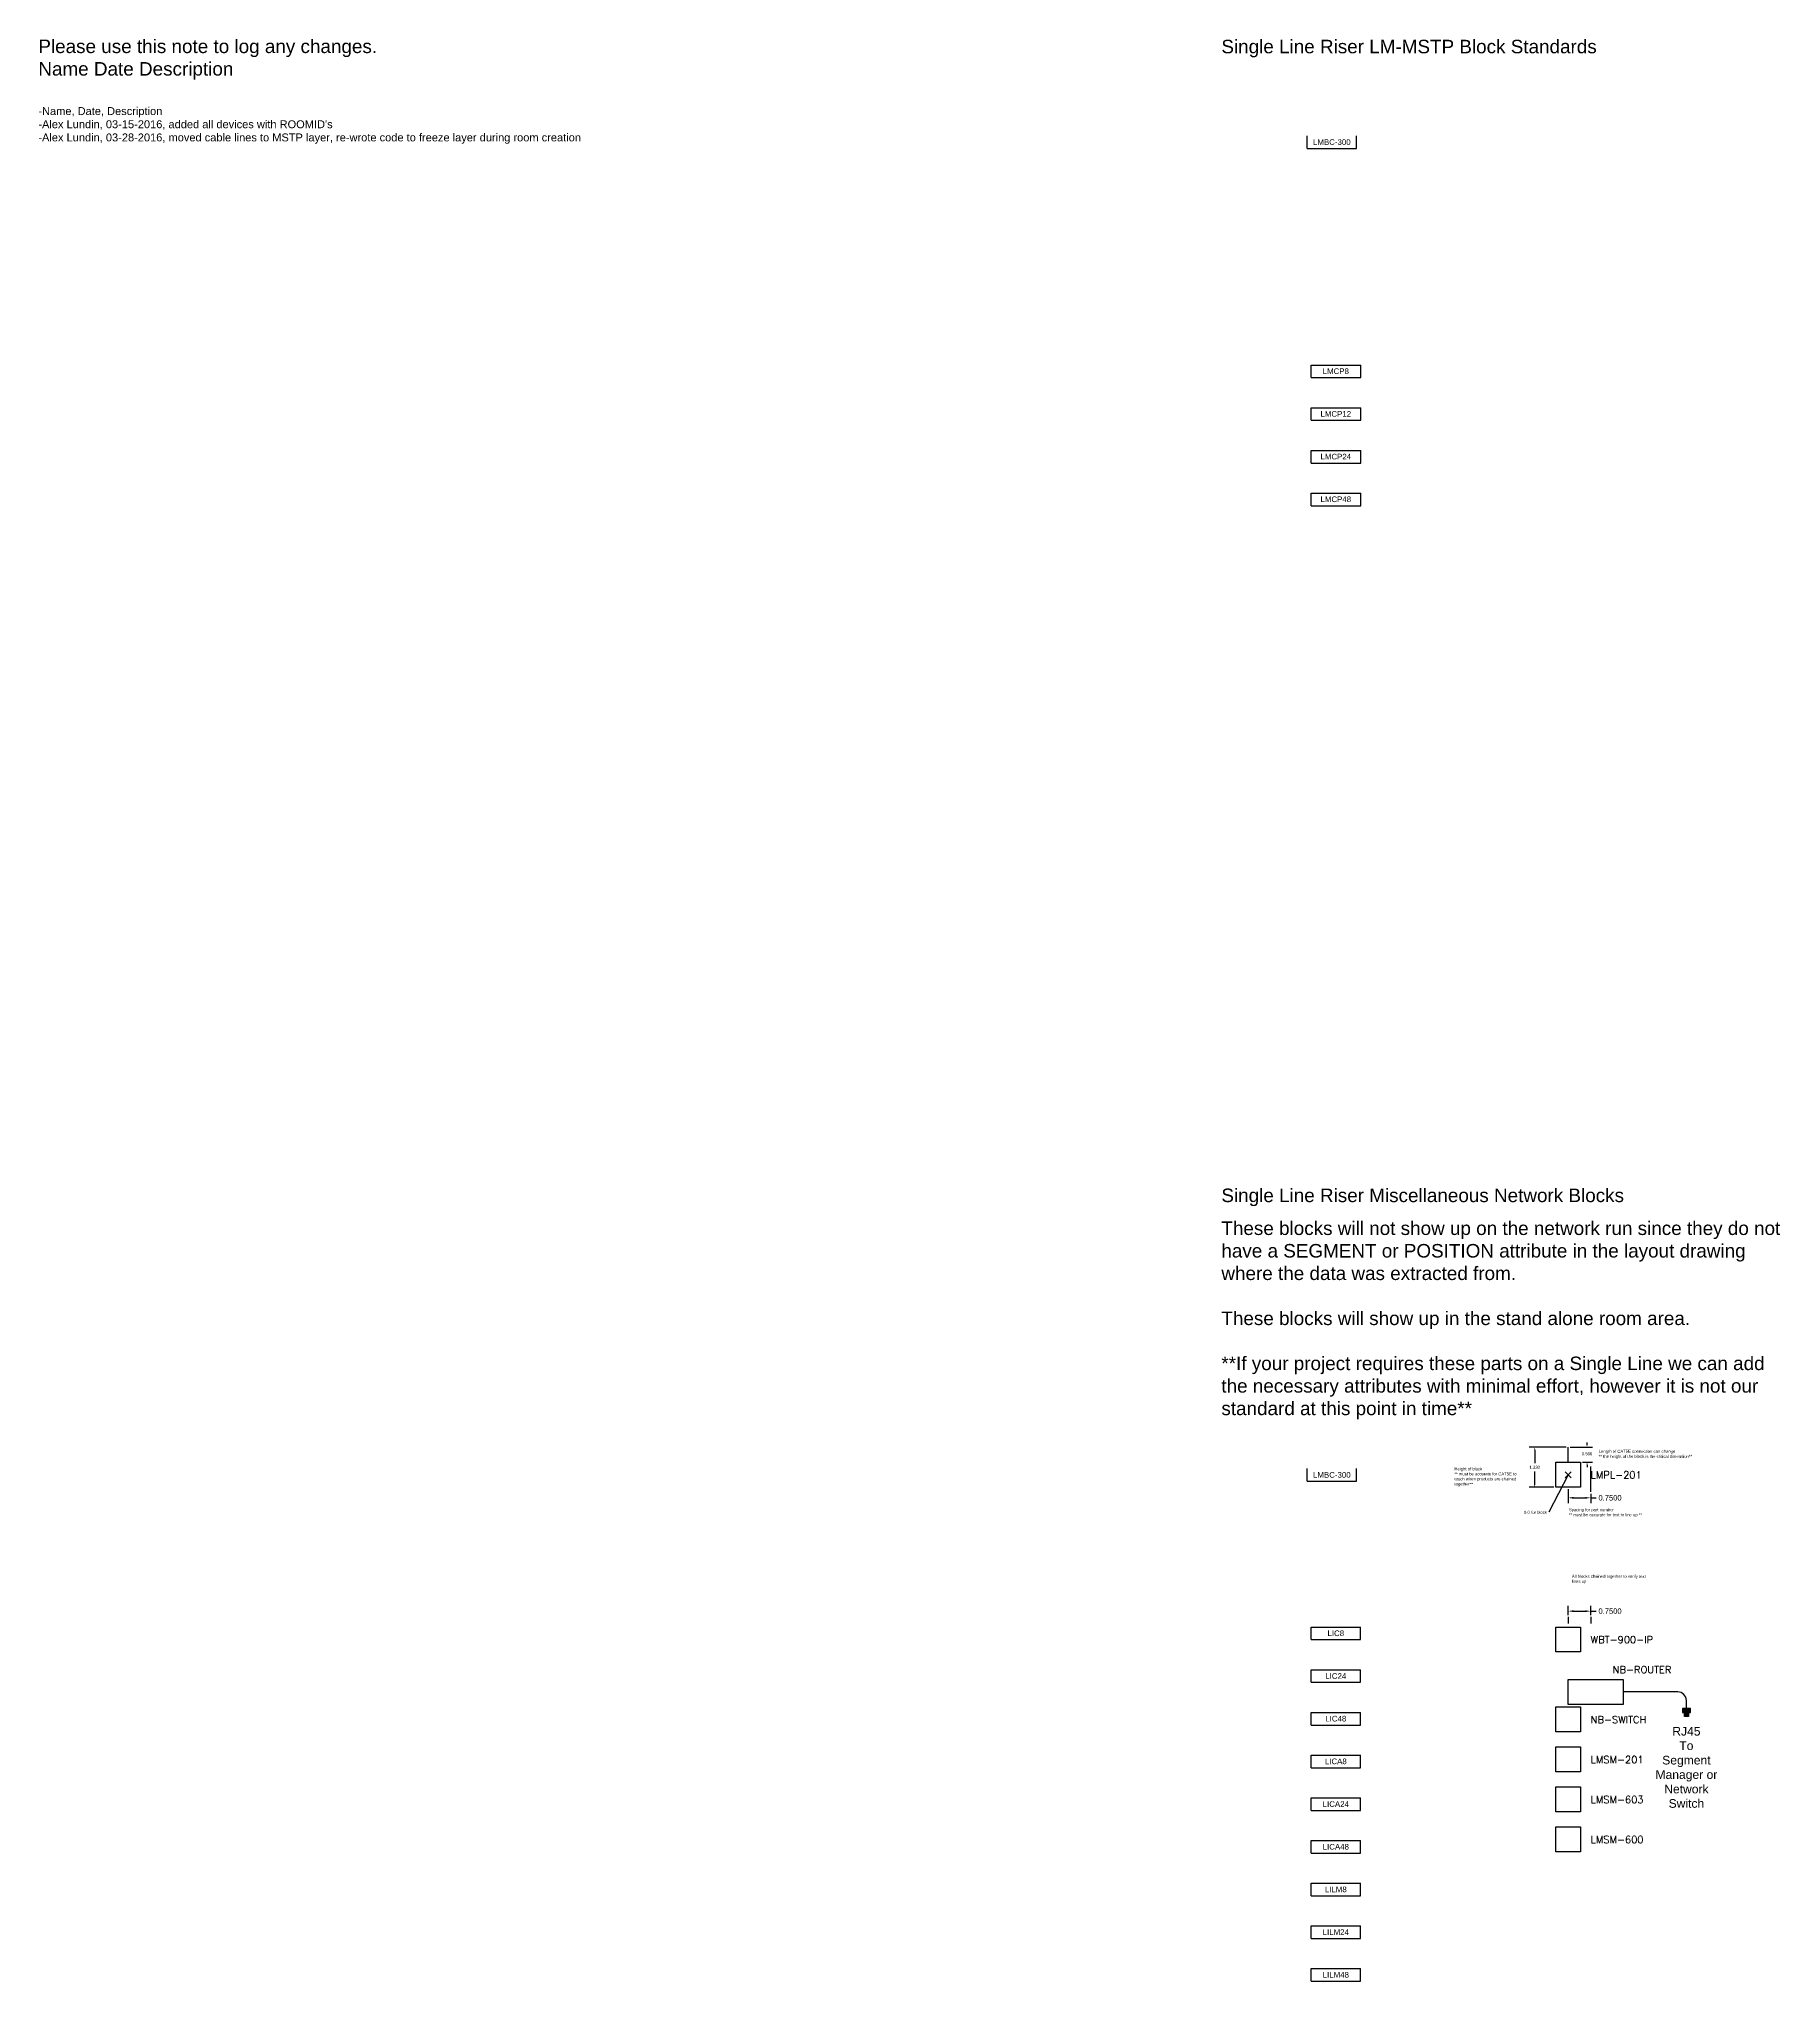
# Model space of a CAD drawing. Header units: inches. Extents: x -312 to 26, y -182 to 37.
# Drawn here: x -312.1 to -254.1, y -27.6 to 37 of the extents above; entities that cross this region are included whole.
import ezdxf

# ---------------------------------------------------------------- set-up
doc = ezdxf.new("R2010")
doc.units = ezdxf.units.IN
doc.header["$MEASUREMENT"] = 0
doc.set_wipeout_variables(frame=1)
doc.header["$PDMODE"] = 3
doc.header["$PDSIZE"] = 0.1
doc.layers.add('WS', color=7, linetype='Continuous')
doc.styles.add('ROMANS', font='ROMANS.shx')
doc.styles.get("Standard").update_dxf_attribs({"font": 'arial.ttf'})
doc.dimstyles.get("Standard").update_dxf_attribs({"dimtxt": 0.18, "dimasz": 0.18, "dimexe": 0.18, "dimexo": 0.0625, "dimgap": 0.09, "dimtad": 0, "dimtih": 1, "dimtoh": 1, "dimdec": 4, "dimzin": 0, "dimdsep": 46, "dimtxsty": 'Standard', "dimcen": 0.09, "dimadec": 0, "dimazin": 0, "dimtfac": 1, "dimtdec": 4, "dimtofl": 0, "dimtmove": 0, "dimatfit": 3, "dimfxl": 1, "dimtolj": 1, "dimtzin": 0, "dimarcsym": 0})

# ---------------------------------------------------------------- blocks, each defined once
blk = doc.blocks.new('LMBC-300')
blk.add_wipeout([(0.823, 0), (-0.827, 0), (-0.827, -0.42), (0.823, -0.42)])
for p, q in [((-0.827, -0.42), (-0.827, 0)), ((0.823, -0.42), (0.823, 0)), ((-0.827, -0.42), (0.823, -0.42))]:
    blk.add_line(p, q)
at = {"insert": (-0.002, -0.21), "char_height": 0.1872, "width": 5.25301, "attachment_point": 5}
blk.add_mtext('LMBC-300', dxfattribs=at)
blk = doc.blocks.new('LMCP24')
blk.add_wipeout([(0.825, 0), (-0.825, 0), (-0.825, -0.42), (0.825, -0.42)])
for p, q in [((-0.825, 0), (0.825, 0)), ((-0.825, -0.42), (-0.825, 0)), ((0.825, -0.42), (0.825, 0)), ((-0.825, -0.42), (0.825, -0.42))]:
    blk.add_line(p, q)
at = {"insert": (-0.002, -0.208), "char_height": 0.1872, "width": 5.25301, "attachment_point": 5}
blk.add_mtext('LMCP24', dxfattribs=at)
blk = doc.blocks.new('LMCP48')
blk.add_wipeout([(0.825, 0), (-0.825, 0), (-0.825, -0.42), (0.825, -0.42)])
for p, q in [((-0.825, 0), (0.825, 0)), ((-0.825, -0.42), (-0.825, 0)), ((0.825, -0.42), (0.825, 0)), ((-0.825, -0.42), (0.825, -0.42))]:
    blk.add_line(p, q)
at = {"insert": (-0.002, -0.208), "char_height": 0.1872, "width": 5.25301, "attachment_point": 5}
blk.add_mtext('LMCP48', dxfattribs=at)
blk = doc.blocks.new('LMCP8')
blk.add_wipeout([(0.825, 0), (-0.825, 0), (-0.825, -0.42), (0.825, -0.42)])
for p, q in [((-0.825, 0), (0.825, 0)), ((-0.825, -0.42), (-0.825, 0)), ((0.825, -0.42), (0.825, 0)), ((-0.825, -0.42), (0.825, -0.42))]:
    blk.add_line(p, q)
at = {"insert": (-0.002, -0.208), "char_height": 0.1872, "width": 5.25301, "attachment_point": 5}
blk.add_mtext('LMCP8', dxfattribs=at)
blk = doc.blocks.new('LMCP12')
blk.add_wipeout([(0.825, 0), (-0.825, 0), (-0.825, -0.42), (0.825, -0.42)])
for p, q in [((-0.825, 0), (0.825, 0)), ((-0.825, -0.42), (-0.825, 0)), ((0.825, -0.42), (0.825, 0)), ((-0.825, -0.42), (0.825, -0.42))]:
    blk.add_line(p, q)
at = {"insert": (-0.002, -0.208), "char_height": 0.1872, "width": 5.25301, "attachment_point": 5}
blk.add_mtext('LMCP12', dxfattribs=at)
blk = doc.blocks.new('NB-ROUTER')
blk.add_lwpolyline([(0, 0), (1.83, 0), (1.83, -0.83), (0, -0.83)], close=True)
at = {"layer": 'WS'}
for p, q in [((3.646, -0.415), (1.83, -0.415)), ((4.067, -0.968), (3.802, -0.968)), ((4.067, -0.968), (3.802, -0.968)), ((3.802, -0.968), (3.802, -1.101)), ((3.802, -0.968), (3.802, -1.101)), ((3.802, -1.101), (4.067, -1.101)), ((3.802, -1.101), (4.067, -1.101)), ((3.868, -1.234), (3.868, -1.101)), ((3.868, -1.234), (3.868, -1.101)), ((4.001, -1.234), (3.868, -1.234)), ((4.001, -1.234), (3.868, -1.234)), ((3.934, -0.968), (3.934, -0.703)), ((4.001, -1.101), (4.001, -1.234)), ((4.001, -1.101), (4.001, -1.234)), ((4.067, -1.101), (4.067, -0.968)), ((4.067, -1.101), (4.067, -0.968))]:
    blk.add_line(p, q, dxfattribs=at)
blk.add_arc((3.646, -0.703), 0.288, 0, 90, dxfattribs=at)
for points in [[(4.067, -0.968), (3.802, -0.968), (4.067, -1.101), (3.802, -1.101)], [(4.067, -0.968), (3.802, -0.968), (4.067, -1.101), (3.802, -1.101)], [(4.001, -1.101), (3.868, -1.101), (4.001, -1.234), (3.868, -1.234)], [(4.001, -1.101), (3.868, -1.101), (4.001, -1.234), (3.868, -1.234)]]:
    blk.add_solid(points, dxfattribs=at)
at = {"insert": (1.481, 0.327), "char_height": 0.24, "width": 5.724, "attachment_point": 4, "style": 'ROMANS'}
blk.add_mtext('NB-ROUTER', dxfattribs=at)
at = {"layer": 'WS', "linetype": 'Continuous', "insert": (3.934, -1.579), "char_height": 0.288, "width": 2.67207, "attachment_point": 2}
blk.add_mtext('RJ45\\PTo\\PSegment Manager or Network Switch', dxfattribs=at)
blk = doc.blocks.new('NB-SWITCH')
blk.add_lwpolyline([(-0.415, 0.415), (0.415, 0.415), (0.415, -0.415), (-0.415, -0.415)], close=True)
at = {"insert": (0.75, -0.005), "char_height": 0.24, "width": 5.724, "attachment_point": 4, "style": 'ROMANS'}
blk.add_mtext('NB-SWITCH', dxfattribs=at)
blk = doc.blocks.new('LMSM-201')
blk.add_lwpolyline([(-0.415, 0.415), (0.415, 0.415), (0.415, -0.415), (-0.415, -0.415)], close=True)
at = {"insert": (0.75, -0.005), "char_height": 0.24, "width": 5.724, "attachment_point": 4, "style": 'ROMANS'}
blk.add_mtext('LMSM-201', dxfattribs=at)
blk = doc.blocks.new('LMSM-603')
blk.add_lwpolyline([(-0.415, 0.415), (0.415, 0.415), (0.415, -0.415), (-0.415, -0.415)], close=True)
at = {"insert": (0.75, -0.005), "char_height": 0.24, "width": 5.724, "attachment_point": 4, "style": 'ROMANS'}
blk.add_mtext('LMSM-603', dxfattribs=at)
blk = doc.blocks.new('LMSM-600')
blk.add_lwpolyline([(-0.415, 0.415), (0.415, 0.415), (0.415, -0.415), (-0.415, -0.415)], close=True)
at = {"insert": (0.75, -0.005), "char_height": 0.24, "width": 5.724, "attachment_point": 4, "style": 'ROMANS'}
blk.add_mtext('LMSM-600', dxfattribs=at)
blk = doc.blocks.new('WBT-900-IP')
at = {"linetype": 'Continuous'}
for p, q in [((-0.188, 0.415), (-0.016, 0.415)), ((-0.188, 0.415), (-0.016, 0.415)), ((-0.016, 0.415), (0.193, 0.415)), ((-0.016, 0.415), (0.193, 0.415))]:
    blk.add_line(p, q, dxfattribs=at)
blk.add_lwpolyline([(-0.415, 0.415), (0.415, 0.415), (0.415, -0.415), (-0.415, -0.415)], close=True)
at = {"insert": (0.75, -0.005), "char_height": 0.24, "width": 5.724, "attachment_point": 4, "style": 'ROMANS'}
blk.add_mtext('WBT-900-IP', dxfattribs=at)
blk = doc.blocks.new('LIC8')
for p, q in [((-0.825, 0), (0.825, 0)), ((-0.825, -0.42), (-0.825, 0)), ((0.825, -0.42), (0.825, 0)), ((-0.825, -0.42), (0.825, -0.42))]:
    blk.add_line(p, q)
at = {"insert": (0, -0.21), "char_height": 0.1872, "width": 5.25301, "attachment_point": 5}
blk.add_mtext('LIC8', dxfattribs=at)
blk = doc.blocks.new('LIC24')
for p, q in [((-0.825, 0), (0.825, 0)), ((-0.825, -0.42), (-0.825, 0)), ((0.825, -0.42), (0.825, 0)), ((-0.825, -0.42), (0.825, -0.42))]:
    blk.add_line(p, q)
at = {"insert": (0, -0.21), "char_height": 0.1872, "width": 5.25301, "attachment_point": 5}
blk.add_mtext('LIC24', dxfattribs=at)
blk = doc.blocks.new('LIC48')
for p, q in [((-0.825, 0), (0.825, 0)), ((-0.825, -0.42), (-0.825, 0)), ((0.825, -0.42), (0.825, 0)), ((-0.825, -0.42), (0.825, -0.42))]:
    blk.add_line(p, q)
at = {"insert": (0, -0.21), "char_height": 0.1872, "width": 5.25301, "attachment_point": 5}
blk.add_mtext('LIC48', dxfattribs=at)
blk = doc.blocks.new('LICA8')
for p, q in [((-0.825, 0), (0.825, 0)), ((-0.825, -0.42), (-0.825, 0)), ((0.825, -0.42), (0.825, 0)), ((-0.825, -0.42), (0.825, -0.42))]:
    blk.add_line(p, q)
at = {"insert": (0, -0.21), "char_height": 0.1872, "width": 5.25301, "attachment_point": 5}
blk.add_mtext('LICA8', dxfattribs=at)
blk = doc.blocks.new('LICA24')
for p, q in [((-0.825, 0), (0.825, 0)), ((-0.825, -0.42), (-0.825, 0)), ((0.825, -0.42), (0.825, 0)), ((-0.825, -0.42), (0.825, -0.42))]:
    blk.add_line(p, q)
at = {"insert": (0, -0.21), "char_height": 0.1872, "width": 5.25301, "attachment_point": 5}
blk.add_mtext('LICA24', dxfattribs=at)
blk = doc.blocks.new('LICA48')
for p, q in [((-0.825, 0), (0.825, 0)), ((-0.825, -0.42), (-0.825, 0)), ((0.825, -0.42), (0.825, 0)), ((-0.825, -0.42), (0.825, -0.42))]:
    blk.add_line(p, q)
at = {"insert": (0, -0.21), "char_height": 0.1872, "width": 5.25301, "attachment_point": 5}
blk.add_mtext('LICA48', dxfattribs=at)
blk = doc.blocks.new('LILM8')
for p, q in [((-0.825, 0), (0.825, 0)), ((-0.825, -0.42), (-0.825, 0)), ((0.825, -0.42), (0.825, 0)), ((-0.825, -0.42), (0.825, -0.42))]:
    blk.add_line(p, q)
at = {"insert": (0, -0.21), "char_height": 0.1872, "width": 5.25301, "attachment_point": 5}
blk.add_mtext('LILM8', dxfattribs=at)
blk = doc.blocks.new('LILM24')
for p, q in [((-0.825, 0), (0.825, 0)), ((-0.825, -0.42), (-0.825, 0)), ((0.825, -0.42), (0.825, 0)), ((-0.825, -0.42), (0.825, -0.42))]:
    blk.add_line(p, q)
at = {"insert": (0, -0.21), "char_height": 0.1872, "width": 5.25301, "attachment_point": 5}
blk.add_mtext('LILM24', dxfattribs=at)
blk = doc.blocks.new('LILM48')
for p, q in [((-0.825, 0), (0.825, 0)), ((-0.825, -0.42), (-0.825, 0)), ((0.825, -0.42), (0.825, 0)), ((-0.825, -0.42), (0.825, -0.42))]:
    blk.add_line(p, q)
at = {"insert": (0, -0.21), "char_height": 0.1872, "width": 5.25301, "attachment_point": 5}
blk.add_mtext('LILM48', dxfattribs=at)
blk = doc.blocks.new('*D178')
at = {"color": 0, "lineweight": -2, "transparency": 16777216}
for p, q in [((-261.198, -15.419), (-261.198, -15.107)), ((-261.018, -15.287), (-260.628, -15.287)), ((-260.448, -15.419), (-260.448, -15.107)), ((-260.448, -15.287), (-260.268, -15.287))]:
    blk.add_line(p, q, dxfattribs=at)
at = {"color": 0, "transparency": 16777216}
for points in [[(-261.018, -15.257), (-261.018, -15.317), (-261.198, -15.287)], [(-260.628, -15.257), (-260.628, -15.317), (-260.448, -15.287)]]:
    blk.add_solid(points, dxfattribs=at)
at = {"layer": 'Defpoints', "color": 0, "transparency": 16777216}
for p in [(-261.198, -15.481), (-260.448, -15.287), (-260.448, -15.481)]:
    blk.add_point(p, dxfattribs=at)
at = {"color": 0, "transparency": 16777216, "insert": (-259.805, -15.287), "char_height": 0.18, "attachment_point": 5}
blk.add_mtext('\\A1;0.7500', dxfattribs=at)
blk = doc.blocks.new('*D179')
at = {"color": 0, "lineweight": -2, "transparency": 16777216}
for p, q in [((-261.261, -9.836), (-262.492, -9.836)), ((-262.312, -9.916), (-262.312, -10.36)), ((-262.312, -11.086), (-262.312, -10.642)), ((-261.676, -11.166), (-262.492, -11.166))]:
    blk.add_line(p, q, dxfattribs=at)
at = {"color": 0, "transparency": 16777216}
for points in [[(-262.325, -9.916), (-262.298, -9.916), (-262.312, -9.836)], [(-262.325, -11.086), (-262.298, -11.086), (-262.312, -11.166)]]:
    blk.add_solid(points, dxfattribs=at)
at = {"layer": 'Defpoints', "color": 0, "transparency": 16777216}
for p in [(-261.198, -9.836), (-262.312, -11.166), (-261.613, -11.166)]:
    blk.add_point(p, dxfattribs=at)
at = {"color": 0, "transparency": 16777216, "insert": (-262.312, -10.501), "char_height": 0.1, "attachment_point": 5}
blk.add_mtext('\\A1;1.330', dxfattribs=at)
blk = doc.blocks.new('*D180')
at = {"color": 0, "lineweight": -2, "transparency": 16777216}
for p, q in [((-260.57, -9.756), (-260.57, -9.676)), ((-261.136, -9.836), (-260.39, -9.836)), ((-260.721, -10.336), (-260.39, -10.336)), ((-260.57, -10.416), (-260.57, -10.496))]:
    blk.add_line(p, q, dxfattribs=at)
at = {"color": 0, "transparency": 16777216}
for points in [[(-260.584, -9.756), (-260.557, -9.756), (-260.57, -9.836)], [(-260.584, -10.416), (-260.557, -10.416), (-260.57, -10.336)]]:
    blk.add_solid(points, dxfattribs=at)
at = {"layer": 'Defpoints', "color": 0, "transparency": 16777216}
for p in [(-261.198, -9.836), (-260.783, -10.336), (-260.57, -10.336)]:
    blk.add_point(p, dxfattribs=at)
at = {"color": 0, "transparency": 16777216, "insert": (-260.57, -10.052), "char_height": 0.1, "attachment_point": 5}
blk.add_mtext('\\A1;0.500', dxfattribs=at)
blk = doc.blocks.new('*D181')
at = {"color": 0, "lineweight": -2, "transparency": 16777216}
for p, q in [((-261.198, -11.228), (-261.198, -11.698)), ((-261.018, -11.518), (-260.628, -11.518)), ((-260.448, -11.381), (-260.448, -11.698)), ((-260.448, -11.518), (-260.268, -11.518))]:
    blk.add_line(p, q, dxfattribs=at)
at = {"color": 0, "transparency": 16777216}
for points in [[(-261.018, -11.488), (-261.018, -11.548), (-261.198, -11.518)], [(-260.628, -11.488), (-260.628, -11.548), (-260.448, -11.518)]]:
    blk.add_solid(points, dxfattribs=at)
at = {"layer": 'Defpoints', "color": 0, "transparency": 16777216}
for p in [(-261.198, -11.166), (-260.448, -11.319), (-260.448, -11.518)]:
    blk.add_point(p, dxfattribs=at)
at = {"color": 0, "transparency": 16777216, "insert": (-259.805, -11.518), "char_height": 0.18, "attachment_point": 5}
blk.add_mtext('\\A1;0.7500', dxfattribs=at)

msp = doc.modelspace()

# ---------------------------------------------------------------- linework, layer by layer
at = {"linetype": 'Continuous'}
msp.add_line((-261.38668, -10.33599), (-261.0053, -10.33599), dxfattribs=at)
msp.add_line((-261.19836, -10.33599), (-261.19836, -9.83599))
at = {"color": 1}
for p, q in [((-261.19836, -10.75099), (-261.84039, -11.99332)), ((-260.44836, -11.31898), (-260.44836, -10.47086)), ((-261.19836, -15.48115), (-261.19836, -15.69869)), ((-260.44836, -15.48115), (-260.44836, -15.69869))]:
    msp.add_line(p, q, dxfattribs=at)
msp.add_lwpolyline([(-261.61336, -10.33599), (-260.78336, -10.33599), (-260.78336, -11.16599), (-261.61336, -11.16599)], close=True)
at = {"color": 4}
msp.add_point((-261.19836, -10.75099), dxfattribs=at)

# ---------------------------------------------------------------- block references
for name, p in [('LMBC-300', (-269.05766, 33.78354)), ('LMCP8', (-268.92568, 26.16085)), ('LMCP12', (-268.92568, 24.74096)), ('LMCP24', (-268.92568, 23.32108)), ('LMCP48', (-268.92568, 21.9012)), ('LMBC-300', (-269.05766, -10.5459)), ('LIC8', (-268.92725, -15.81458)), ('WBT-900-IP', (-261.19836, -16.22958)), ('LIC24', (-268.92725, -17.23446)), ('NB-ROUTER', (-261.19836, -17.55958)), ('LIC48', (-268.92725, -18.65434)), ('NB-SWITCH', (-261.19836, -18.88958)), ('LMSM-201', (-261.19836, -20.21958)), ('LICA8', (-268.92725, -20.07422)), ('LMSM-603', (-261.19836, -21.54958)), ('LICA24', (-268.92725, -21.49411)), ('LMSM-600', (-261.19836, -22.87958)), ('LICA48', (-268.92725, -22.91399)), ('LILM8', (-268.92725, -24.33387)), ('LILM24', (-268.92725, -25.75375)), ('LILM48', (-268.92725, -27.17363))]:
    msp.add_blockref(name, p)

# ---------------------------------------------------------------- texts
at = {"color": 1}
msp.add_text('0,0 for block', height=0.1, dxfattribs=at).set_placement((-262.66666, -12.05001))
for s, width, gutter_width, insert, char_height, attachment_point in [("Please use this note to log any changes.\\PName Date Description\\P\\P{\\H0.58537x;-Name, Date, Description\\P-Alex Lundin, 03-15-2016, added all devices with ROOMID's\\P-Alex Lundin, 03-28-2016, moved cable lines to MSTP layer, re-wrote code to freeze layer during room creation}", 8143.0238167, 1025, (-312.09, 36.98508), 0.44928402, 1), ('Single Line Riser LM-MSTP Block Standards', 26.7906867, 1, (-272.73422, 36.68499), 0.449284, 4), ('Single Line Riser Miscellaneous Network Blocks', 26.7906867, 1, (-272.73422, -1.52503), 0.449284, 4), ('These blocks will not show up on the network run since they do not have a SEGMENT or POSITION attribute in the layout drawing where the data was extracted from.\\P\\PThese blocks will show up in the stand alone room area.\\P\\P**If your project requires these parts on a Single Line we can add the necessary attributes with minimal effort, however it is not our standard at this point in time**', 18.6374608, 1, (-272.73422, -5.61479), 0.44928402, 4), ('Length of CAT5E connection can change\\P** the height of the block is the critical dimension**', 3.4334536, 0.32048, (-260.18143, -9.9209), 0.1, 1)]:
    msp.add_mtext_dynamic_manual_height_columns(s, width=width, gutter_width=gutter_width, heights=[0], dxfattribs=dict(insert=insert, char_height=char_height, attachment_point=attachment_point))
at = {"color": 1, "char_height": 0.1, "attachment_point": 1}
for s, width, insert in [('Height of block\\P** must be accurate for CAT5E to touch when products are chained together**', 2.0883915, (-264.98074, -10.50577)), ('Spacing for part number\\P** must be accurate for text to line up **', 3.0934946, (-261.17597, -11.86266)), ('All blocks chained together to verify text lines up', 2.7486349, (-261.07506, -14.07808))]:
    msp.add_mtext_dynamic_manual_height_columns(s, width=width, gutter_width=0.32048, heights=[0], dxfattribs=dict(at, insert=insert))
at = {"insert": (-260.44836, -10.75571), "char_height": 0.24, "width": 5.724, "attachment_point": 4, "style": 'ROMANS'}
msp.add_mtext('LMPL-201', dxfattribs=at)

# ---------------------------------------------------------------- dimensions: what is measured, and where the dimension line sits
dim = msp.add_linear_dim(base=(-260.57033, -10.33599), p1=(-261.19836, -9.83599), p2=(-260.78336, -10.33599), angle=90, dimstyle='Standard', override={"dimtxt": 0.1, "dimasz": 0.08, "dimdec": 3})
dim.commit()
dim.dimension.update_dxf_attribs({"geometry": '*D180', "text_midpoint": (-260.57033, -10.05247), "dimtype": 160})
at = {"color": 1}
dim = msp.add_linear_dim(base=(-262.31178, -11.16599), p1=(-261.19836, -9.83599), p2=(-261.61336, -11.16599), angle=90, dimstyle='Standard', override={"dimtxt": 0.1, "dimasz": 0.08, "dimdec": 3}, dxfattribs=at)
dim.commit()
dim.dimension.update_dxf_attribs({"geometry": '*D179', "text_midpoint": (-262.31178, -10.50099)})
for base, p1, p2, picture, middle in [((-260.44836, -11.51833), (-261.19836, -11.16599), (-260.44836, -11.31898), '*D181', (-259.80503, -11.51833)), ((-260.44836, -15.28737), (-261.19836, -15.48115), (-260.44836, -15.48115), '*D178', (-259.80503, -15.28737))]:
    dim = msp.add_linear_dim(base=base, p1=p1, p2=p2, dimstyle='Standard', dxfattribs=at)
    dim.commit()
    dim.dimension.update_dxf_attribs({"geometry": picture, "text_midpoint": middle})

doc.saveas('drawing.dxf')
